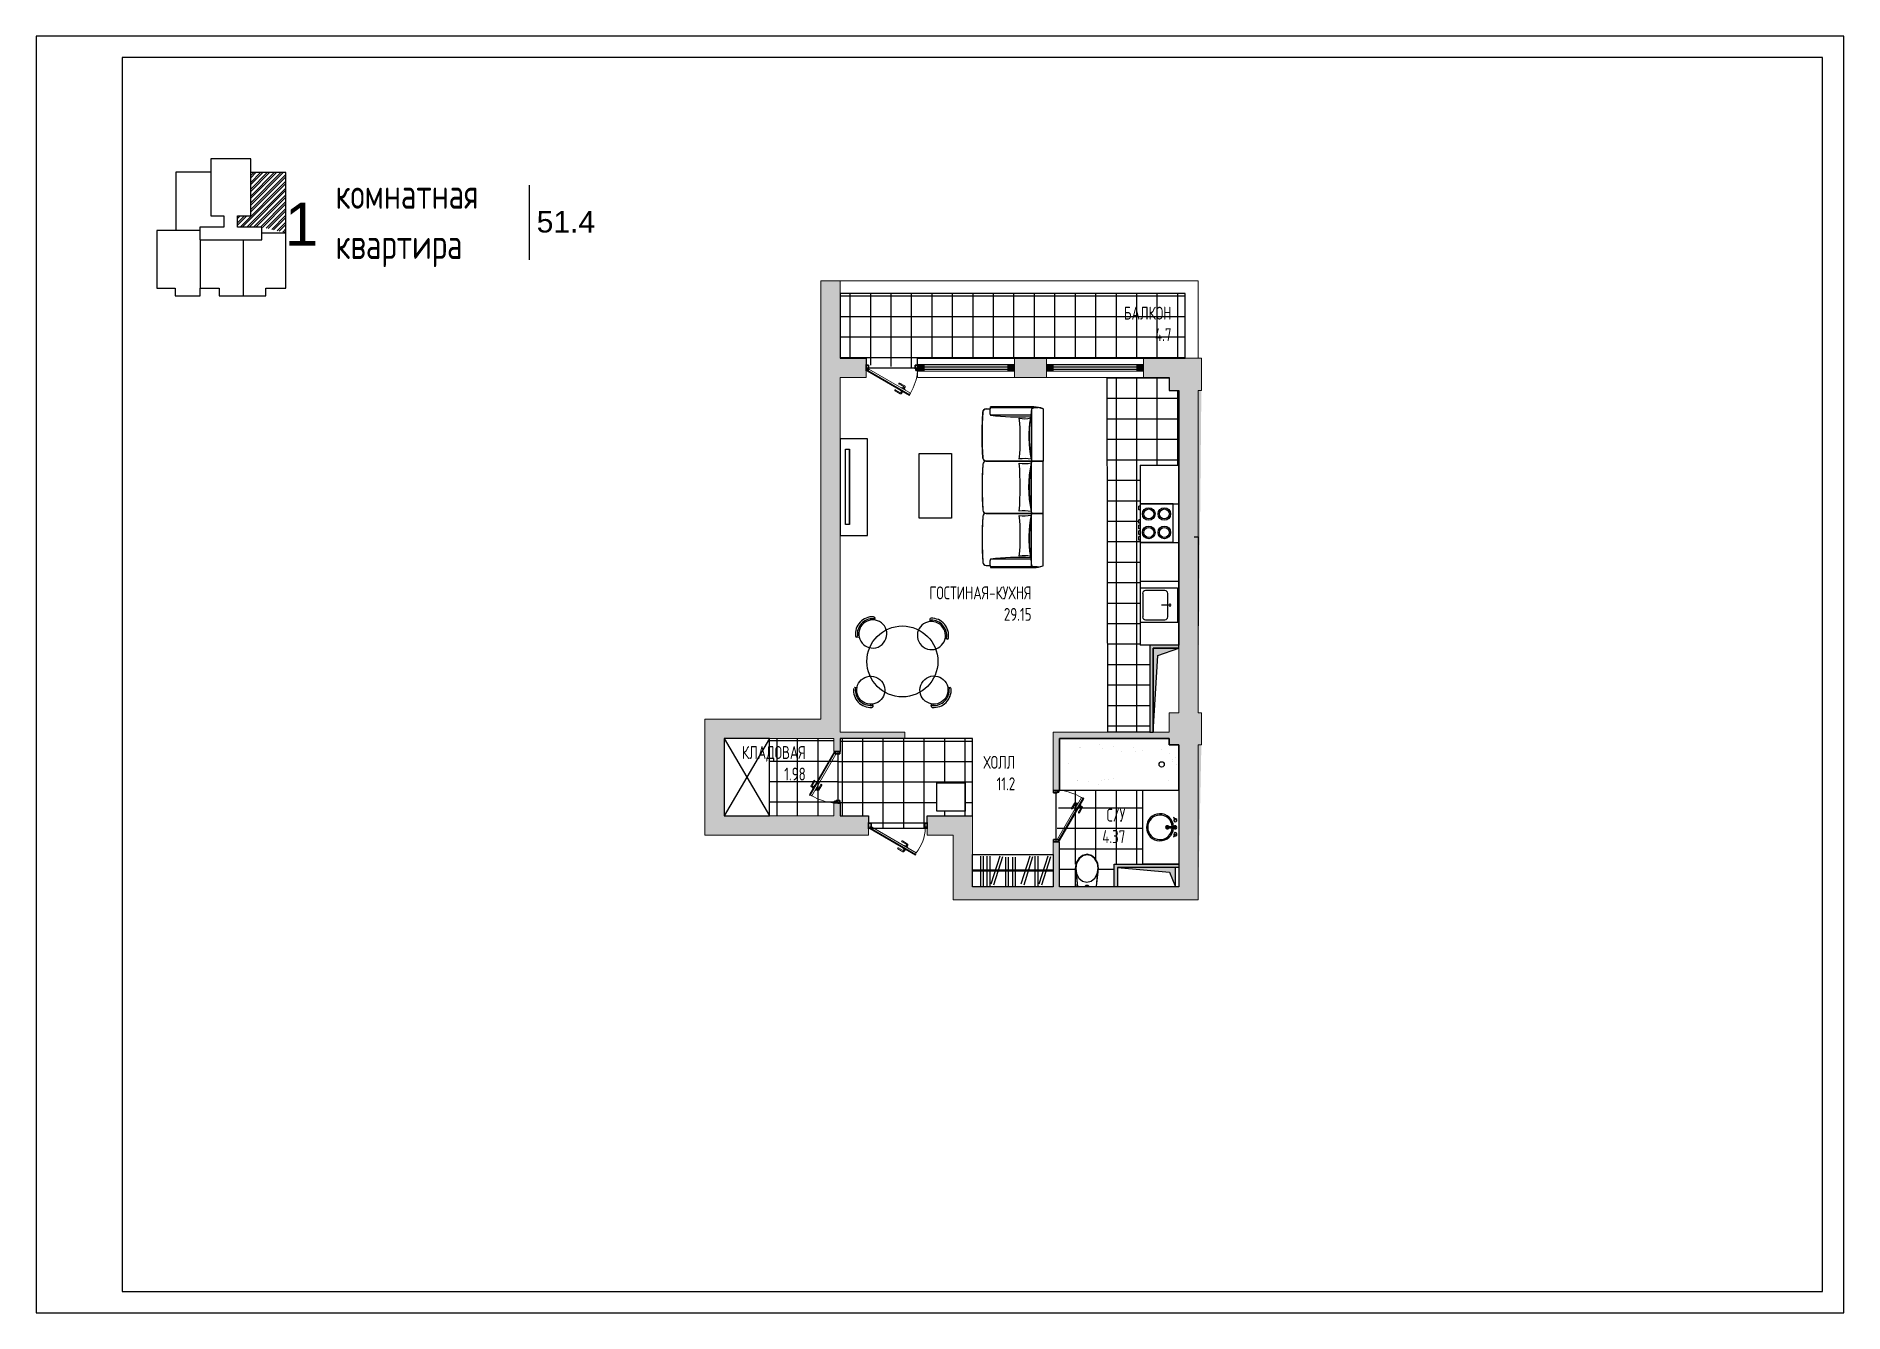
# Model space of a CAD drawing. Header units: millimetres. Extents: x -7516 to 14738, y -3327 to 3625.
# Drawn here: x 3599.5 to 4020, y 3030.8 to 3327.8 of the extents above; entities that cross this region are included whole.
import ezdxf

# ---------------------------------------------------------------- set-up
doc = ezdxf.new("R2010")
doc.units = ezdxf.units.MM
doc.header["$LTSCALE"] = 1.5
for name, color, linetype in [('КАНАЛЫ', 253, 'Continuous'), ('кафель', 9, 'Continuous'), ('МЕБЕЛЬ ОСНОВ', 7, 'Continuous'), ('Основные тонкие', 7, 'Continuous'), ('ПАРКЕТ', 9, 'Continuous')]:
    doc.layers.add(name, color=color, linetype=linetype)
for name, color, linetype, lineweight in [('новый план', 6, 'Continuous', 30), ('ОКНА', 130, 'Continuous', 30), ('СТЕНЫ', 30, 'Continuous', 30)]:
    doc.layers.add(name, color=color, linetype=linetype, lineweight=lineweight)
doc.styles.add('ARIAL', font='arial.ttf')
doc.styles.add('style1', font='txt.shx', dxfattribs={"width": 0.7, "height": 2.5})
doc.styles.add('СГЕНЕРИР_СТИЛЬ_1', font='txt.shx', dxfattribs={"width": 0.7})
pattern_1 = [(90, (-3712.0985, -2190.489), (-4.7625, 0), []), (180, (-3712.0985, -2190.489), (-3e-16, -4.7625), [])]

msp = doc.modelspace()

# ---------------------------------------------------------------- texts
at = {"layer": 'МЕБЕЛЬ ОСНОВ', "ltscale": 1.5, "attachment_point": 1}
for s, width, gutter_width, insert, char_height, style in [('\\pxqj;комнатная\\Pквартира', 27.9945, 12.5, (3669.11, 3294.61), 7, 'СГЕНЕРИР_СТИЛЬ_1'), ('\\pxqr;1', 15.1598, 12.5, (3649.93, 3289.03), 10, 'ARIAL'), ('\\pxqr;51.4', 15.1598, 12.5, (3714.34, 3287.1), 5, 'ARIAL'), ('\\pxqr;БАЛКОН\\P4.7', 22.7397, 18.75, (3840.84, 3264.84), 3, 'style1'), ('\\pxqr;ГОСТИНАЯ-КУХНЯ\\P29.15', 22.7397, 18.75, (3808.28, 3199.77), 3, 'style1'), ('\\pxqr;КЛАДОВАЯ\\P1.98', 22.7397, 18.75, (3755.76, 3162.63), 3, 'style1'), ('\\pxqr;ХОЛЛ\\P11.2', 22.7397, 18.75, (3804.49, 3160.35), 3, 'style1'), ('\\pxqr;С/У\\P4.37', 22.7397, 18.75, (3830.1, 3148.06), 3, 'style1')]:
    msp.add_mtext_dynamic_manual_height_columns(s, width=width, gutter_width=gutter_width, heights=[0], dxfattribs=dict(at, insert=insert, char_height=char_height, style=style))

# ---------------------------------------------------------------- blocks, each defined once
blk = doc.blocks.new('дв.внутренние')
at = {"color": 7}
for p, q in [((3645.72, 2613.18), (3645.72, 2612.68)), ((3645.92, 2613.13), (3645.72, 2613.13)), ((3645.72, 2613.13), (3645.72, 2612.72)), ((3645.72, 2612.72), (3645.87, 2612.72)), ((3645.87, 2612.85), (3645.92, 2612.85)), ((3645.87, 2612.85), (3645.87, 2612.72)), ((3645.92, 2612.85), (3645.92, 2613.13)), ((3649.52, 2612.85), (3649.52, 2613.13)), ((3649.52, 2613.13), (3649.72, 2613.13)), ((3649.57, 2612.85), (3649.52, 2612.85)), ((3649.58, 2612.85), (3649.58, 2612.72)), ((3649.72, 2612.72), (3649.58, 2612.72)), ((3649.72, 2613.18), (3649.72, 2612.68)), ((3649.72, 2613.13), (3649.72, 2612.72))]:
    blk.add_line(p, q, dxfattribs=at)
at = {"color": 7, "lineweight": 9}
for p, q in [((3645.83, 2612.67), (3645.87, 2612.72)), ((3645.87, 2612.72), (3645.94, 2612.83)), ((3645.87, 2612.72), (3649.13, 2610.84)), ((3645.94, 2612.83), (3649.16, 2610.97)), ((3645.83, 2612.67), (3649.1, 2610.78)), ((3648.67, 2611.45), (3648.29, 2611.67)), ((3648.72, 2611.52), (3648.33, 2611.74)), ((3648.48, 2611.37), (3648.49, 2611.39)), ((3648.49, 2611.39), (3648.75, 2611.24)), ((3648.6, 2611.33), (3648.67, 2611.45)), ((3648.67, 2611.29), (3648.75, 2611.42)), ((3648.67, 2611.29), (3648.71, 2611.35)), ((3648.37, 2610.91), (3647.98, 2611.13)), ((3648.4, 2610.98), (3648.02, 2611.2)), ((3648.37, 2611.17), (3648.38, 2611.19)), ((3648.62, 2611.03), (3648.37, 2611.17)), ((3648.47, 2611.1), (3648.4, 2610.98)), ((3648.54, 2611.07), (3648.47, 2610.94)), ((3648.63, 2611.05), (3648.62, 2611.03)), ((3648.75, 2611.24), (3648.73, 2611.22)), ((3649.1, 2610.86), (3649.16, 2610.97)), ((3649.13, 2610.84), (3649.1, 2610.78))]:
    blk.add_line(p, q, dxfattribs=at)
at = {"color": 7}
blk.add_circle((3645.9, 2612.8), 0.0212, dxfattribs=at)
at = {"color": 7, "lineweight": 9}
blk.add_arc((3645.75, 2613.04), 3.99, 328.7313, 354.6558, dxfattribs=at)
for centre, major_axis, start_param, end_param in [((3648.31, 2611.7), (-0.0102, 0.0381), 5.497787, 8.63938), ((3648.68, 2611.45), (-0.0715, -0.0192), 2.356194, 3.926991), ((3648, 2611.17), (-0.0102, 0.0381), 5.497787, 8.63938), ((3648.4, 2610.97), (-0.0192, 0.0715), 2.356194, 3.926991)]:
    blk.add_ellipse(centre, major_axis=major_axis, ratio=1, start_param=start_param, end_param=end_param, dxfattribs=at)
blk = doc.blocks.new('двери наружные')
at = {"color": 0}
for p, q in [((3657.41, 2612.77), (3657.91, 2612.77)), ((3657.46, 2612.57), (3657.46, 2612.77)), ((3657.46, 2612.77), (3657.86, 2612.77)), ((3657.86, 2612.77), (3657.86, 2612.62)), ((3657.73, 2612.57), (3657.46, 2612.57)), ((3657.73, 2612.62), (3657.86, 2612.62)), ((3657.41, 2608.22), (3657.91, 2608.22)), ((3657.73, 2608.42), (3657.46, 2608.42)), ((3657.46, 2608.42), (3657.46, 2608.22)), ((3657.46, 2608.22), (3657.86, 2608.22)), ((3657.73, 2608.37), (3657.86, 2608.37)), ((3657.86, 2608.22), (3657.86, 2608.37))]:
    blk.add_line(p, q, dxfattribs=at)
at = {"color": 0, "lineweight": 9}
for p, q in [((3657.73, 2612.62), (3657.73, 2612.57)), ((3657.75, 2608.44), (3659.76, 2611.92)), ((3657.92, 2608.33), (3659.96, 2611.86)), ((3659.88, 2611.86), (3659.76, 2611.92)), ((3659.07, 2611.22), (3658.85, 2610.84)), ((3659.13, 2611.18), (3658.92, 2610.8)), ((3659.26, 2611.11), (3659.13, 2611.18)), ((3659.3, 2611.18), (3659.17, 2611.25)), ((3659.19, 2611), (3659.34, 2611.25)), ((3659.22, 2610.98), (3659.19, 2611)), ((3659.3, 2611.18), (3659.24, 2611.21)), ((3659.34, 2611.25), (3659.36, 2611.24)), ((3659.6, 2610.91), (3659.38, 2610.53)), ((3659.41, 2610.87), (3659.39, 2610.88)), ((3659.56, 2611.12), (3659.41, 2610.87)), ((3659.68, 2610.87), (3659.45, 2610.49)), ((3659.48, 2610.98), (3659.6, 2610.91)), ((3659.52, 2611.05), (3659.65, 2610.97)), ((3659.54, 2611.14), (3659.56, 2611.12)), ((3657.73, 2608.37), (3657.73, 2608.42)), ((3657.86, 2608.37), (3657.75, 2608.44)), ((3657.92, 2608.33), (3657.86, 2608.37))]:
    blk.add_line(p, q, dxfattribs=at)
at = {"color": 0, "lineweight": 0}
for p, q in [((3657.86, 2608.37), (3659.9, 2611.89)), ((3659.9, 2611.89), (3659.96, 2611.86))]:
    blk.add_line(p, q, dxfattribs=at)
at = {"color": 0}
blk.add_circle((3657.78, 2608.39), 0.0212, dxfattribs=at)
at = {"color": 0, "lineweight": 0}
blk.add_arc((3657.74, 2609.36), 3.26, 51.7107, 87.8927, dxfattribs=at)
at = {"color": 0, "lineweight": 9}
for centre, major_axis, start_param, end_param in [((3658.88, 2610.82), (-0.0381, -0.0102), 5.497787, 8.63938), ((3659.13, 2611.19), (0.0192, -0.0715), 2.356194, 3.926991), ((3659.42, 2610.51), (-0.0381, -0.0102), 5.497787, 8.63938), ((3659.61, 2610.91), (-0.0715, -0.0192), 2.356194, 3.926991)]:
    blk.add_ellipse(centre, major_axis=major_axis, ratio=1, start_param=start_param, end_param=end_param, dxfattribs=at)
blk = doc.blocks.new('рпр')
at = {"layer": 'МЕБЕЛЬ ОСНОВ', "color": 7}
for p, q in [((4888.37, 2986.87), (4888.15, 2984.66)), ((4888.41, 2986.97), (4888.22, 2985.01)), ((4888.65, 2985.63), (4888.27, 2984.94)), ((4888.28, 2985.08), (4888.46, 2986.92)), ((4888.36, 2986.84), (4888.37, 2986.92)), ((4888.37, 2986.92), (4888.41, 2986.97)), ((4888.41, 2986.97), (4888.4, 2986.81)), ((4888.41, 2986.97), (4889.54, 2986.97)), ((4888.41, 2986.97), (4889.54, 2986.97)), ((4888.46, 2986.92), (4888.41, 2986.97)), ((4889.22, 2986.08), (4888.65, 2985.63)), ((4889.88, 2986.24), (4889.22, 2986.08)), ((4889.54, 2986.97), (4890.22, 2986.97)), ((4889.6, 2986.82), (4889.54, 2986.97)), ((4890.16, 2986.82), (4889.6, 2986.82)), ((4889.7, 2986.77), (4889.87, 2986.77)), ((4889.79, 2986.7), (4889.7, 2986.77)), ((4889.87, 2986.77), (4889.73, 2986.77)), ((4889.73, 2986.77), (4890.06, 2986.77)), ((4889.96, 2986.7), (4889.79, 2986.7)), ((4890.55, 2986.07), (4889.88, 2986.24)), ((4890.06, 2986.77), (4889.96, 2986.7)), ((4890.22, 2986.97), (4890.16, 2986.82)), ((4890.22, 2986.97), (4891.33, 2986.97)), ((4891.11, 2985.61), (4890.55, 2986.07)), ((4891.48, 2984.92), (4891.11, 2985.61)), ((4891.33, 2986.97), (4891.28, 2986.92)), ((4891.28, 2986.92), (4891.47, 2985.08)), ((4891.33, 2986.97), (4891.37, 2986.92)), ((4891.37, 2986.57), (4891.33, 2986.97)), ((4891.37, 2986.92), (4891.4, 2986.62)), ((4891.4, 2986.62), (4891.37, 2986.57)), ((4891.37, 2986.57), (4891.37, 2986.57)), ((4888.2, 2984.98), (4888.06, 2984.13)), ((4888.06, 2984.13), (4888.19, 2983.29)), ((4888.27, 2984.94), (4888.13, 2984.13)), ((4888.13, 2984.13), (4888.26, 2983.32)), ((4888.19, 2983.29), (4888.58, 2982.57)), ((4888.24, 2985.04), (4888.2, 2984.98)), ((4888.26, 2983.32), (4888.63, 2982.63)), ((4891.09, 2982.61), (4891.48, 2983.3)), ((4891.14, 2982.55), (4891.54, 2983.26)), ((4891.61, 2984.11), (4891.48, 2984.92)), ((4891.48, 2983.3), (4891.61, 2984.11)), ((4891.55, 2984.95), (4891.51, 2985.03)), ((4891.54, 2983.26), (4891.68, 2984.11)), ((4891.68, 2984.11), (4891.55, 2984.95)), ((4888.58, 2982.57), (4889.17, 2982.09)), ((4888.63, 2982.63), (4889.19, 2982.17)), ((4889.17, 2982.09), (4889.86, 2981.92)), ((4889.19, 2982.17), (4889.86, 2982)), ((4889.86, 2982), (4890.53, 2982.16)), ((4889.86, 2981.92), (4890.55, 2982.08)), ((4890.53, 2982.16), (4891.09, 2982.61)), ((4890.55, 2982.08), (4891.14, 2982.55))]:
    blk.add_line(p, q, dxfattribs=at)
at = {"layer": 'МЕБЕЛЬ ОСНОВ', "color": 7, "ltscale": 1.5}
blk.add_lwpolyline([(4891.51, 2985.03), (4891.37, 2986.57)], dxfattribs=at)
blk = doc.blocks.new('ММ07 950х2490')
for p, q in [((-1222, 827), (-1220, 857)), ((-1220, 857), (-1205, 923)), ((-1214, 131), (-1214, 864)), ((-1214, 851), (-1214, 131)), ((-1205, 923), (-1196, 948)), ((-1196, 948), (-384, 948)), ((-1196, 948), (-384, 948)), ((-384, 948), (-384, 124)), ((-384, 124), (-384, 948)), ((426, 948), (-384, 948)), ((426, 948), (-384, 948)), ((-384, 948), (-384, 124)), ((-384, 124), (-384, 948)), ((1238, 948), (426, 948)), ((1238, 948), (426, 948)), ((426, 948), (426, 124)), ((426, 62), (426, 948)), ((426, 60), (426, 948)), ((426, 124), (426, 948)), ((1246, 923), (1238, 948)), ((1262, 857), (1246, 923)), ((1256, 131), (1256, 864)), ((1256, 851), (1256, 131)), ((1264, 827), (1262, 857)), ((-1224, 131), (-1222, 827)), ((-1224, 802), (-1224, 131)), ((-1196, 768), (-384, 768)), ((-1094, 753), (-1094, 131)), ((426, 768), (-384, 768)), ((1238, 768), (426, 768)), ((1136, 753), (1136, 131)), ((1266, 131), (1264, 827)), ((1266, 802), (1266, 131)), ((-1214, 131), (-1224, 131)), ((-1214, 131), (-1224, 131)), ((-1194, 124), (-1214, 131)), ((-1190, 42), (-1194, 124)), ((-1194, 62), (-1194, 124)), ((-1185, 33), (-1190, 42)), ((-1163, 15), (-1185, 33)), ((-1144, 12), (-1163, 15)), ((-884, 0), (-1144, 12)), ((-653, 0), (-884, 0)), ((-431, 12), (-653, 0)), ((-399, 26), (-431, 12)), ((-388, 42), (-399, 26)), ((-384, 62), (-388, 42)), ((-384, 124), (-384, 62)), ((-384, 62), (-384, 124)), ((-384, 124), (-384, 62)), ((-384, 62), (-384, 124)), ((-384, 62), (-380, 42)), ((-380, 42), (-369, 26)), ((-369, 26), (-338, 12)), ((-338, 12), (-115, 0)), ((-115, 0), (115, 0)), ((115, 0), (376, 12)), ((376, 12), (395, 15)), ((395, 15), (417, 33)), ((417, 33), (422, 42)), ((422, 42), (426, 60)), ((426, 124), (426, 62)), ((426, 62), (426, 124)), ((426, 62), (430, 42)), ((430, 42), (441, 26)), ((441, 26), (472, 12)), ((472, 12), (695, 0)), ((695, 0), (925, 0)), ((925, 0), (1186, 12)), ((1186, 12), (1205, 15)), ((1205, 15), (1227, 33)), ((1227, 33), (1232, 42)), ((1232, 42), (1236, 124)), ((1236, 124), (1256, 131)), ((1236, 62), (1236, 124)), ((1256, 131), (1266, 131)), ((1256, 131), (1266, 131))]:
    blk.add_line(p, q)
for centre, radius, start, end in [((-818, 799), 406, 158.5632, 179.5809), ((-982, 857), 233, 157.205, 202.718), ((860, 799), 406, 0.4193, 21.4364), ((1023, 857), 233, 337.2846, 22.7952), ((-789, 3321), 2586, 260.9423, 279.0128), ((-5041, 566), 3971, 353.706, 2.6744), ((-767, 2387), 1663, 260.0645, 282.2775), ((-1421, 657), 379, 347.7285, 14.0418), ((-734, -2911), 3502, 84.7961, 95.2043), ((144, 660), 567, 169.5898, 188.4269), ((21, 3321), 2586, 260.987, 279.0128), ((21, 2446), 1726, 257.4143, 282.5849), ((-913, 660), 567, 351.5741, 10.4095), ((21, -4516), 5106, 85.8125, 94.1879), ((954, 660), 567, 169.5897, 188.426), ((831, 3321), 2586, 260.9872, 279.0577), ((808, 2387), 1663, 257.7227, 279.9353), ((-103, 660), 567, 351.5743, 10.4103), ((775, -2911), 3502, 84.7959, 95.2043), ((1463, 657), 379, 165.9569, 192.2717), ((5082, 566), 3971, 177.3257, 186.294), ((-1154, 270), 152, 246.7807, 293.2228), ((-1144, 62), 50, 180.0001, 270.0116), ((-789, 4867), 4868, 265.8169, 274.1833), ((-434, 62), 50, 270.0001, 0.0001), ((-334, 62), 50, 180.0001, 270.0116), ((21, 4867), 4868, 265.817, 274.1833), ((376, 62), 50, 270.0001, 0.0116), ((476, 62), 50, 180.0001, 269.9886), ((831, 4867), 4868, 265.8171, 274.1833), ((1196, 270), 152, 246.7807, 293.2194), ((1186, 62), 50, 270.0001, 0.0116)]:
    blk.add_arc(centre, radius, start, end)
blk = doc.blocks.new('НГ')
for p, q in [((5221.93, 3609.34), (5221.93, 3581.44)), ((5221.93, 3609.34), (5227.93, 3609.34)), ((5227.93, 3581.44), (5227.93, 3609.34)), ((5221.93, 3602.98), (5221.71, 3602.98)), ((5221.71, 3602.41), (5221.71, 3602.98)), ((5221.93, 3602.41), (5221.71, 3602.41)), ((5221.93, 3603.34), (5227.93, 3603.34)), ((5227.05, 3603.34), (5221.93, 3603.34)), ((5227.05, 3597.34), (5227.05, 3603.34)), ((5221.71, 3600.32), (5221.71, 3600.88)), ((5221.93, 3600.88), (5221.71, 3600.88)), ((5221.93, 3600.32), (5221.71, 3600.32)), ((5221.93, 3600.01), (5221.71, 3600.01)), ((5221.71, 3599.45), (5221.71, 3600.01)), ((5221.71, 3599.45), (5221.71, 3600.01)), ((5221.93, 3600.01), (5221.71, 3600.01)), ((5221.93, 3599.45), (5221.71, 3599.45)), ((5221.93, 3599.45), (5221.71, 3599.45)), ((5221.71, 3598.58), (5221.71, 3599.14)), ((5221.93, 3599.14), (5221.71, 3599.14)), ((5221.93, 3598.58), (5221.71, 3598.58)), ((5221.93, 3598.27), (5221.71, 3598.27)), ((5221.71, 3597.71), (5221.71, 3598.27)), ((5221.93, 3597.71), (5221.71, 3597.71)), ((5221.93, 3597.34), (5227.93, 3597.34)), ((5227.05, 3597.34), (5221.93, 3597.34)), ((5221.93, 3591.34), (5227.93, 3591.34)), ((5221.93, 3590.31), (5227.73, 3590.31)), ((5222.33, 3589.46), (5222.33, 3585.79)), ((5225.78, 3589.89), (5222.76, 3589.89)), ((5226.21, 3585.79), (5226.21, 3589.46)), ((5227.73, 3590.31), (5227.73, 3584.94)), ((5222.76, 3585.36), (5225.78, 3585.36))]:
    blk.add_line(p, q)
at = {"ltscale": 0.6}
for p, q in [((5226.75, 3587.62), (5225.23, 3587.62)), ((5226.55, 3587.87), (5226.55, 3587.37))]:
    blk.add_line(p, q, dxfattribs=at)
for centre, radius in [((5223.27, 3601.77), 0.974), ((5223.27, 3601.77), 0.774), ((5225.69, 3601.77), 0.974), ((5225.69, 3601.77), 0.774), ((5223.27, 3598.91), 0.974), ((5223.27, 3598.91), 0.774), ((5225.69, 3598.91), 0.974), ((5225.69, 3598.91), 0.774)]:
    blk.add_circle(centre, radius)
for centre, start, end in [((5222.76, 3589.46), 90, 180), ((5225.78, 3589.46), 0, 90), ((5222.76, 3585.79), 180, 270), ((5225.78, 3585.79), 270, 0)]:
    blk.add_arc(centre, 0.432, start, end)
at = {"layer": 'МЕБЕЛЬ ОСНОВ', "ltscale": 1.5}
for points in [[(5227.73, 3584.94), (5221.93, 3584.94)], [(5227.93, 3584.94), (5221.93, 3584.94)], [(5227.93, 3581.44), (5221.93, 3581.44)]]:
    blk.add_lwpolyline(points, dxfattribs=at)

# ---------------------------------------------------------------- hatches: boundary and pattern name
at = {"layer": 'КАНАЛЫ', "ltscale": 1.5, "true_color": 0x000000}
h = msp.add_hatch(color=18, dxfattribs=at)
h.dxf.hatch_style = 1
h.paths.add_polyline_path([(3865.28, 3185.38), (3859.28, 3185.38), (3859.28, 3165.88), (3860.37, 3183.71)])
h.paths.add_polyline_path([(3864.53, 3134.37), (3851.03, 3134.37), (3863.1, 3133.27), (3864.53, 3129.87)])
at = {"layer": 'КАНАЛЫ', "ltscale": 1.5, "true_color": 0x939598}
h = msp.add_hatch(color=252, dxfattribs=at)
h.dxf.hatch_style = 1
h.paths.add_polyline_path([(3865.28, 3186.13), (3858.53, 3186.13), (3858.53, 3165.88), (3859.28, 3165.88), (3859.28, 3185.38), (3865.28, 3185.38)])
h = msp.add_hatch(color=252, dxfattribs=at)
h.dxf.hatch_style = 1
h.paths.add_polyline_path([(3865.28, 3135.12), (3850.28, 3135.12), (3850.28, 3129.87), (3851.03, 3129.87), (3851.03, 3134.37), (3865.28, 3134.37)])
at = {"layer": 'МЕБЕЛЬ ОСНОВ', "ltscale": 1.5, "true_color": 0x939598}
h = msp.add_hatch(dxfattribs=at)
h.set_pattern_fill('ANSI32', color=252, scale=0.117607)
h.set_pattern_definition([(45, (-1371.4506, -385.2608), (-0.79210748, 0.79210748), []), (45, (-1370.9225, -385.2608), (-0.79210748, 0.79210748), [])])
h.paths.add_polyline_path([(3657.59, 3296.03), (3649.4, 3296.03), (3649.4, 3285.99), (3646.3, 3285.99), (3646.3, 3283.34), (3651.98, 3283.34), (3657.59, 3282.01)])
h = msp.add_hatch(dxfattribs=at)
h.set_pattern_fill('ANSI37', color=252, scale=1.5, angle=45)
h.set_pattern_definition(pattern_1)
h.paths.add_polyline_path([(3866.78, 3252.88), (3866.78, 3267.88), (3786.53, 3267.88), (3786.53, 3252.88), (3792.53, 3252.88), (3792.53, 3251.23), (3793.13, 3251.23), (3803.93, 3250.66), (3803.93, 3252.88)])
at = {"layer": 'МЕБЕЛЬ ОСНОВ', "ltscale": 1.5, "true_color": 0x636466}
h = msp.add_hatch(color=251, dxfattribs=at)
h.dxf.hatch_style = 1
h.paths.add_polyline_path([(3806.03, 3249.88), (3806.03, 3251.38), (3804.53, 3251.38), (3804.53, 3249.88)])
h = msp.add_hatch(color=251, dxfattribs=at)
h.dxf.hatch_style = 1
h.paths.add_polyline_path([(3827.03, 3249.88), (3827.03, 3251.38), (3825.53, 3251.38), (3825.53, 3249.88)])
h = msp.add_hatch(color=251, dxfattribs=at)
h.dxf.hatch_style = 1
h.paths.add_polyline_path([(3836.03, 3251.38), (3834.53, 3251.38), (3834.53, 3249.88), (3836.03, 3249.88)])
h = msp.add_hatch(color=251, dxfattribs=at)
h.dxf.hatch_style = 1
h.paths.add_polyline_path([(3857.03, 3249.88), (3857.03, 3251.38), (3855.53, 3251.38), (3855.53, 3249.88)])
at = {"layer": 'МЕБЕЛЬ ОСНОВ', "ltscale": 1.5, "true_color": 0x939598}
h = msp.add_hatch(dxfattribs=at)
h.set_pattern_fill('ANSI37', color=252, scale=1.5, angle=45)
h.set_pattern_definition(pattern_1)
h.paths.add_polyline_path([(3863.03, 3245.38), (3863.03, 3248.38), (3857.03, 3248.38), (3848.63, 3248.38), (3848.78, 3165.88), (3858.53, 3165.88), (3858.53, 3186.13), (3856.28, 3186.13), (3856.28, 3210.54), (3855.95, 3210.54), (3855.95, 3211.38), (3855.95, 3212.69), (3855.95, 3213.99), (3855.95, 3215.29), (3856.01, 3217.59), (3855.95, 3217.59), (3855.95, 3218.98), (3856.28, 3218.98), (3856.28, 3227.98), (3865.28, 3227.98), (3865.28, 3245.38)])
h = msp.add_hatch(dxfattribs=at)
h.set_pattern_fill('ANSI37', color=252, scale=1.5, angle=45)
h.set_pattern_definition([(90, (-3700.5386, -2160.5725), (-4.7625, 0), []), (180, (-3700.5386, -2160.5725), (-3e-16, -4.7625), [])])
h.paths.add_polyline_path([(3785.03, 3164.38), (3770.03, 3164.38), (3770.03, 3146.38), (3785.03, 3146.38), (3785.03, 3149.38), (3785.97, 3149.38), (3785.97, 3161.38), (3785.03, 3161.38)])
h = msp.add_hatch(dxfattribs=at)
h.set_pattern_fill('ANSI37', color=252, scale=1.5, angle=45)
h.set_pattern_definition([(90, (-3690.107, -2151.156), (-4.7625, 0), []), (180, (-3690.107, -2151.156), (-3e-16, -4.7625), [])])
h.paths.add_polyline_path([(3817.28, 3164.38), (3786.53, 3164.38), (3786.53, 3161.38), (3786.38, 3161.38), (3785.97, 3161.38), (3785.97, 3149.38), (3786.53, 3149.38), (3786.53, 3146.38), (3793.13, 3146.38), (3793.13, 3143.53), (3806.78, 3143.53), (3806.78, 3146.38), (3817.28, 3146.38)])
h.paths.add_polyline_path([(3809.03, 3154.04), (3815.58, 3154.04), (3815.58, 3147.49), (3809.03, 3147.49)], flags=16)
h = msp.add_hatch(dxfattribs=at)
h.set_pattern_fill('ANSI37', color=252, scale=1.5, angle=45)
h.set_pattern_definition(pattern_1)
h.paths.add_polyline_path([(3856.88, 3152.34), (3837.53, 3152.34), (3837.53, 3152.34), (3836.78, 3140.34), (3837.53, 3140.34), (3837.53, 3129.87), (3841.72, 3129.87), (3841.72, 3129.88), (3841.66, 3129.94), (3841.61, 3130.4), (3841.66, 3130.48), (3841.52, 3132.11), (3841.08, 3134.86), (3842.32, 3137.08), (3844.49, 3137.59), (3846.32, 3136.08), (3846.71, 3133.62), (3846.48, 3133.21), (3846.17, 3130.04), (3846.16, 3129.87), (3850.28, 3129.87), (3850.28, 3135.12), (3856.88, 3135.12)])
at = {"layer": 'ОКНА', "ltscale": 1.5, "true_color": 0x939598}
h = msp.add_hatch(color=252, dxfattribs=at)
h.dxf.hatch_style = 1
h.paths.add_polyline_path([(3785.03, 3146.38), (3785.02, 3149.38), (3786.53, 3149.38), (3786.53, 3146.38), (3793.13, 3146.38), (3793.13, 3141.88), (3755.03, 3141.88), (3755.03, 3168.88), (3782.03, 3168.88), (3782.03, 3270.88), (3786.53, 3270.88), (3786.53, 3252.88), (3792.53, 3252.88), (3792.53, 3248.38), (3786.53, 3248.38), (3786.53, 3165.88), (3801.53, 3165.88), (3801.53, 3164.38), (3786.53, 3164.38), (3786.53, 3161.38), (3785.03, 3161.38), (3785.03, 3164.38), (3759.53, 3164.38), (3759.53, 3146.38)])
h = msp.add_hatch(color=252, dxfattribs=at)
h.dxf.hatch_style = 1
h.paths.add_polyline_path([(3863.03, 3164.38), (3837.53, 3164.39), (3837.53, 3152.34), (3836.03, 3152.34), (3836.03, 3165.88), (3863.03, 3165.88), (3863.03, 3170.38), (3865.28, 3170.38), (3865.28, 3245.38), (3863.03, 3245.38), (3863.03, 3248.38), (3857.03, 3248.38), (3857.03, 3252.88), (3870.53, 3252.88), (3870.53, 3245.38), (3869.78, 3170.38), (3870.53, 3170.38), (3870.53, 3162.88), (3869.78, 3126.86), (3812.78, 3126.86), (3812.78, 3141.88), (3806.78, 3141.88), (3806.78, 3146.38), (3817.28, 3146.38), (3817.28, 3129.87), (3836.03, 3129.87), (3836.03, 3140.34), (3837.53, 3140.34), (3837.53, 3129.87), (3865.28, 3129.87), (3865.28, 3162.88), (3863.03, 3162.88)])
h = msp.add_hatch(color=252, dxfattribs=at)
h.dxf.hatch_style = 1
h.paths.add_polyline_path([(3827.03, 3252.88), (3827.03, 3248.38), (3834.53, 3248.38), (3834.53, 3252.88)])

# ---------------------------------------------------------------- linework, layer by layer
at = {"color": 252, "lineweight": 0, "true_color": 0x939598}
for p, q in [((3825.53, 3251.38), (3806.03, 3251.38)), ((3825.53, 3251), (3806.03, 3251)), ((3825.53, 3250.63), (3806.03, 3250.63)), ((3855.53, 3251.38), (3836.03, 3251.38)), ((3855.53, 3251), (3836.03, 3251)), ((3855.53, 3250.63), (3836.03, 3250.63)), ((3825.53, 3250.25), (3806.03, 3250.25)), ((3825.53, 3249.88), (3806.03, 3249.88)), ((3855.53, 3250.25), (3836.03, 3250.25)), ((3855.53, 3249.88), (3836.03, 3249.88))]:
    msp.add_line(p, q, dxfattribs=at)
at = {"ltscale": 10}
msp.add_line((3788.64, 3214.15), (3788.64, 3231.71), dxfattribs=at)
for p, q in [((3794.07, 3192.28), (3794.02, 3191.92)), ((3794.55, 3192.53), (3794.48, 3191.95)), ((3807.36, 3192.13), (3807.4, 3191.62)), ((3807.82, 3191.93), (3807.85, 3191.63)), ((3790.36, 3187.96), (3790.86, 3188.05)), ((3790.51, 3188.44), (3790.8, 3188.5)), ((3811.48, 3187.48), (3810.91, 3187.62)), ((3811.28, 3187.99), (3810.93, 3188.07)), ((3789.87, 3176.3), (3790.38, 3176.22)), ((3790.03, 3175.83), (3790.33, 3175.77)), ((3811.88, 3175.74), (3811.52, 3175.68)), ((3812.12, 3176.23), (3811.54, 3176.14)), ((3793.67, 3172.06), (3793.62, 3172.42)), ((3794.17, 3171.82), (3794.08, 3172.4)), ((3807.67, 3171.9), (3807.75, 3172.41)), ((3808.14, 3172.07), (3808.2, 3172.36)), ((3819.14, 3136.99), (3819.14, 3130.14)), ((3819.8, 3136.99), (3819.8, 3130.14)), ((3820.65, 3136.99), (3820.65, 3130.14)), ((3821.31, 3136.99), (3821.31, 3130.14)), ((3823.65, 3137.03), (3821.57, 3130.5)), ((3830.65, 3137.03), (3828.57, 3130.5)), ((3831.78, 3136.99), (3831.78, 3130.14)), ((3832.45, 3136.99), (3832.45, 3130.14)), ((3834.79, 3137.03), (3832.71, 3130.5)), ((3836.03, 3133.77), (3817.28, 3133.77)), ((3817.28, 3133.58), (3836.03, 3133.58)), ((3824.29, 3136.83), (3822.21, 3130.3)), ((3824.94, 3136.79), (3824.94, 3129.94)), ((3825.61, 3136.79), (3825.61, 3129.94)), ((3826.58, 3136.79), (3826.58, 3129.94)), ((3827.24, 3136.79), (3827.24, 3129.94)), ((3831.28, 3136.83), (3829.2, 3130.3)), ((3835.42, 3136.83), (3833.34, 3130.3))]:
    msp.add_line(p, q)
at = {"color": 18, "true_color": 0x000000}
msp.add_lwpolyline([(3599.48, 3030.78), (4019.98, 3030.78), (4019.98, 3327.78), (3599.48, 3327.78)], close=True, dxfattribs=at)
at = {"color": 252, "lineweight": 0, "true_color": 0x939598}
for points in [[(3804.53, 3249.88), (3806.03, 3249.88), (3806.03, 3251.38), (3804.53, 3251.38)], [(3825.53, 3249.88), (3827.03, 3249.88), (3827.03, 3251.38), (3825.53, 3251.38)], [(3834.53, 3249.88), (3836.03, 3249.88), (3836.03, 3251.38), (3834.53, 3251.38)], [(3855.53, 3249.88), (3857.03, 3249.88), (3857.03, 3251.38), (3855.53, 3251.38)]]:
    msp.add_lwpolyline(points, close=True, dxfattribs=at)
for points in [[(3797.36, 3188.67, 2.852439), (3794.77, 3185.51, 0.350569), (3797.36, 3188.67)], [(3807.35, 3185.09, 2.852439), (3804.48, 3188, 0.350569), (3807.35, 3185.09)], [(3796.89, 3175.74, -2.852439), (3794.23, 3178.84, -0.350569), (3796.89, 3175.74)], [(3808.18, 3178.93, -2.852439), (3805.1, 3176.24, -0.350569), (3808.18, 3178.93)]]:
    msp.add_lwpolyline(points, format="xyb")
msp.add_lwpolyline([(3817.28, 3137.37), (3836.03, 3137.37), (3836.03, 3129.87), (3817.28, 3129.87)], close=True)
msp.add_circle((3800.98, 3182.32), 8.25)
for centre, radius, start, end in [((3794.07, 3188.7), 4.02, 87.4263, 186.8806), ((3794.07, 3188.7), 3.57, 87.247, 187.0599), ((3794.26, 3192.57), 0.3, 267.247, 352.8053), ((3794.09, 3192.13), 0.613, 41.2726, 75.0976), ((3807.66, 3192.08), 0.3, 90.9501, 171.0472), ((3807.64, 3192.23), 0.3, 200.095, 271.1294), ((3807.72, 3188.36), 4.02, 351.4959, 90.9501), ((3807.72, 3188.36), 3.57, 351.3166, 91.1294), ((3790.37, 3188.26), 0.3, 186.8806, 266.9777), ((3790.22, 3188.23), 0.3, 296.0254, 7.0599), ((3811.55, 3187.78), 0.3, 171.3166, 256.8749), ((3811.13, 3187.98), 0.613, 305.3422, 339.1672), ((3793.6, 3175.64), 4.02, 174.3474, 273.8017), ((3789.75, 3176.03), 0.3, 354.1681, 65.2026), ((3793.6, 3175.64), 3.57, 174.1681, 273.981), ((3808.31, 3175.64), 4.02, 264.7811, 4.2354), ((3808.31, 3175.64), 3.57, 264.6018, 4.4147), ((3812.17, 3175.93), 0.3, 98.8564, 184.4147), ((3811.73, 3175.76), 0.613, 16.5641, 50.3891), ((3793.87, 3171.77), 0.3, 8.4227, 93.981), ((3793.7, 3172.21), 0.613, 286.1304, 319.9554), ((3807.94, 3171.78), 0.3, 84.6018, 155.6363), ((3807.97, 3171.93), 0.3, 184.684, 264.7811)]:
    msp.add_arc(centre, radius, start, end)
at = {"layer": 'КАНАЛЫ', "ltscale": 1.5}
for points in [[(3865.28, 3185.38), (3865.28, 3186.13), (3858.53, 3186.13), (3858.53, 3165.88), (3859.28, 3165.88), (3859.28, 3185.38), (3865.28, 3185.38)], [(3850.28, 3129.87), (3850.28, 3135.12), (3865.28, 3135.12), (3865.28, 3134.37), (3851.03, 3134.37), (3851.03, 3129.87), (3850.28, 3129.87)], [(3864.53, 3129.87), (3864.53, 3134.37), (3851.03, 3134.37), (3863.1, 3133.27), (3864.53, 3129.87)]]:
    msp.add_lwpolyline(points, dxfattribs=at)
at = {"layer": 'КАНАЛЫ', "color": 18, "ltscale": 1.5, "true_color": 0x000000}
msp.add_lwpolyline([(3865.28, 3185.38), (3859.28, 3185.38), (3859.28, 3165.88), (3860.37, 3183.71), (3865.28, 3185.38)], dxfattribs=at)
at = {"layer": 'кафель', "ltscale": 1.5}
for points in [[(3866.78, 3252.88), (3866.78, 3267.88), (3786.53, 3267.88), (3786.53, 3252.88), (3792.53, 3252.88), (3792.53, 3250.63), (3804.53, 3250.63), (3804.53, 3252.88), (3866.78, 3252.88)], [(3848.78, 3165.88), (3848.63, 3248.38), (3863.03, 3248.38), (3863.03, 3245.38), (3865.28, 3245.38), (3865.28, 3186.13), (3858.53, 3186.13), (3858.53, 3165.88), (3848.78, 3165.88)], [(3793.13, 3143.53), (3806.78, 3143.53), (3806.78, 3146.38), (3817.28, 3146.38), (3817.28, 3164.38), (3786.53, 3164.38), (3786.53, 3161.38), (3786.38, 3161.38), (3786.38, 3161.38), (3785.97, 3161.38), (3785.97, 3149.38), (3786.53, 3149.38), (3786.53, 3146.38), (3793.13, 3146.38), (3793.13, 3143.53)], [(3836.78, 3140.34), (3836.78, 3152.34), (3837.53, 3152.34), (3837.53, 3164.39), (3863.03, 3164.38), (3863.03, 3162.88), (3865.28, 3162.88), (3865.28, 3129.87), (3837.53, 3129.87), (3837.53, 3140.34), (3836.78, 3140.34)]]:
    msp.add_lwpolyline(points, dxfattribs=at)
at = {"layer": 'МЕБЕЛЬ ОСНОВ', "ltscale": 1.5}
for points in [[(3640.11, 3296.1), (3631.99, 3296.1), (3631.99, 3282.6), (3627.57, 3282.6), (3627.57, 3269.17), (3631.85, 3269.17), (3631.85, 3267.4), (3637.6, 3267.4), (3637.6, 3269.17), (3642.03, 3269.17), (3642.03, 3267.4), (3652.94, 3267.4), (3652.94, 3269.17), (3657.59, 3269.17), (3657.59, 3296.03), (3649.4, 3296.03), (3649.4, 3299.27), (3640.11, 3299.27), (3640.11, 3296.1)], [(3640.11, 3296.1), (3640.11, 3285.99), (3643.13, 3285.99), (3643.13, 3283.34), (3637.53, 3283.34), (3637.53, 3282.6), (3631.99, 3282.6)], [(3651.98, 3282.01), (3651.98, 3283.34), (3646.3, 3283.34), (3646.3, 3285.99), (3649.4, 3285.99), (3649.4, 3296.03)], [(3714.17, 3293.11), (3714.17, 3275.77)], [(3637.53, 3282.6), (3637.53, 3280.39), (3637.6, 3280.39), (3637.6, 3269.17)], [(3637.6, 3280.39), (3647.63, 3280.39), (3647.63, 3267.4)], [(3647.63, 3280.39), (3651.98, 3280.39), (3651.98, 3282.01), (3657.59, 3282.01)], [(3788.64, 3214.15), (3787.74, 3214.15), (3787.74, 3231.71), (3788.64, 3231.71), (3788.64, 3214.15)], [(3868.84, 3211.3), (3869.78, 3211.3), (3869.78, 3190.63)]]:
    msp.add_lwpolyline(points, dxfattribs=at)
for points in [[(3792.83, 3234.1), (3786.53, 3234.1), (3786.53, 3211.6), (3792.83, 3211.6)], [(3837.52, 3152.34), (3865.28, 3152.34), (3865.28, 3162.88), (3863.03, 3162.88), (3863.03, 3164.39), (3837.53, 3164.38)], [(3809.03, 3147.49), (3809.03, 3154.04), (3815.58, 3154.04), (3815.58, 3147.49)]]:
    msp.add_lwpolyline(points, close=True, dxfattribs=at)
at = {"layer": 'МЕБЕЛЬ ОСНОВ'}
msp.add_lwpolyline([(3812.4, 3230.66), (3812.4, 3215.66), (3804.9, 3215.66), (3804.9, 3230.66)], close=True, dxfattribs=at)
at = {"layer": 'МЕБЕЛЬ ОСНОВ', "ltscale": 600, "const_width": 0.00159}
for points in [[(3864.67, 3158.34), (3864.63, 3157.84), (3864.46, 3156.86), (3864.23, 3156.1), (3863.94, 3155.51), (3863.58, 3155.07), (3863.17, 3154.76), (3862.76, 3154.56), (3862.33, 3154.4), (3861.88, 3154.28), (3861.41, 3154.2), (3860.91, 3154.14), (3860.38, 3154.12), (3859.83, 3154.12), (3859.24, 3154.14), (3858.62, 3154.18), (3857.96, 3154.24), (3857.27, 3154.31), (3856.55, 3154.38), (3855.8, 3154.45), (3855.03, 3154.51), (3854.23, 3154.55), (3853.43, 3154.56), (3852.6, 3154.54), (3851.76, 3154.49), (3850.92, 3154.4), (3850.08, 3154.29), (3849.26, 3154.17), (3848.46, 3154.03), (3847.69, 3153.9), (3846.97, 3153.77), (3846.3, 3153.65), (3845.67, 3153.56), (3844.13, 3153.51), (3843.63, 3153.47), (3843.14, 3153.47), (3842.67, 3153.52), (3842.21, 3153.61), (3841.76, 3153.76), (3841.31, 3153.96), (3840.85, 3154.24), (3840.38, 3154.62), (3839.94, 3155.14), (3839.55, 3155.82), (3839.22, 3156.68), (3838.97, 3157.76), (3838.9, 3158.44), (3838.97, 3159.01), (3839.22, 3160.09), (3839.55, 3160.96), (3839.94, 3161.64), (3840.38, 3162.16), (3840.85, 3162.54), (3841.31, 3162.81), (3841.76, 3163.02), (3842.21, 3163.17), (3842.67, 3163.26), (3843.14, 3163.31), (3843.63, 3163.31), (3844.14, 3163.27), (3845.68, 3163.18), (3846.3, 3163.09), (3846.97, 3162.97), (3847.69, 3162.84), (3848.46, 3162.7), (3849.26, 3162.57), (3850.08, 3162.44), (3850.92, 3162.33), (3851.76, 3162.25), (3852.6, 3162.19), (3853.43, 3162.18), (3854.23, 3162.19), (3855.03, 3162.23), (3855.8, 3162.29), (3856.55, 3162.36), (3857.27, 3162.43), (3857.96, 3162.5), (3858.62, 3162.56), (3859.24, 3162.6), (3859.83, 3162.62), (3860.38, 3162.62), (3860.91, 3162.59), (3861.41, 3162.54), (3861.88, 3162.46), (3862.33, 3162.34), (3862.76, 3162.18), (3863.17, 3161.97), (3863.58, 3161.67), (3863.94, 3161.23), (3864.23, 3160.64), (3864.46, 3159.88), (3864.63, 3158.9)], [(3863.88, 3158.4), (3863.84, 3157.94), (3863.69, 3157.04), (3863.49, 3156.39), (3863.27, 3155.94), (3863.02, 3155.65), (3862.75, 3155.44), (3862.44, 3155.29), (3862.09, 3155.16), (3861.71, 3155.06), (3861.29, 3154.98), (3860.85, 3154.94), (3860.36, 3154.91), (3859.84, 3154.91), (3859.28, 3154.93), (3858.68, 3154.97), (3858.03, 3155.03), (3857.35, 3155.1), (3856.62, 3155.17), (3855.86, 3155.24), (3855.08, 3155.3), (3854.26, 3155.34), (3853.42, 3155.35), (3852.57, 3155.34), (3851.7, 3155.28), (3850.83, 3155.19), (3849.97, 3155.08), (3849.13, 3154.95), (3848.32, 3154.82), (3847.55, 3154.68), (3846.83, 3154.55), (3846.17, 3154.44), (3845.6, 3154.35), (3844.09, 3154.3), (3843.6, 3154.27), (3843.18, 3154.27), (3842.79, 3154.3), (3842.41, 3154.38), (3842.05, 3154.5), (3841.68, 3154.67), (3841.31, 3154.89), (3840.94, 3155.19), (3840.59, 3155.6), (3840.27, 3156.16), (3839.98, 3156.92), (3839.75, 3157.9), (3839.69, 3158.44), (3839.75, 3158.88), (3839.98, 3159.86), (3840.27, 3160.62), (3840.59, 3161.18), (3840.94, 3161.59), (3841.31, 3161.89), (3841.68, 3162.11), (3842.05, 3162.28), (3842.41, 3162.4), (3842.79, 3162.48), (3843.18, 3162.51), (3843.6, 3162.51), (3844.09, 3162.48), (3845.59, 3162.39), (3846.17, 3162.3), (3846.83, 3162.19), (3847.55, 3162.06), (3848.32, 3161.92), (3849.13, 3161.79), (3849.97, 3161.66), (3850.83, 3161.55), (3851.7, 3161.46), (3852.57, 3161.4), (3853.42, 3161.38), (3854.26, 3161.4), (3855.08, 3161.44), (3855.86, 3161.5), (3856.62, 3161.57), (3857.35, 3161.64), (3858.03, 3161.71), (3858.68, 3161.76), (3859.28, 3161.81), (3859.84, 3161.83), (3860.36, 3161.83), (3860.85, 3161.8), (3861.29, 3161.75), (3861.71, 3161.68), (3862.09, 3161.58), (3862.44, 3161.45), (3862.75, 3161.3), (3863.02, 3161.09), (3863.27, 3160.79), (3863.49, 3160.35), (3863.69, 3159.69), (3863.84, 3158.8)]]:
    msp.add_lwpolyline(points, close=True, dxfattribs=at)
at = {"layer": 'МЕБЕЛЬ ОСНОВ', "ltscale": 5}
msp.add_lwpolyline([(3865.28, 3152.34), (3865.28, 3135.12), (3856.88, 3135.12), (3856.88, 3152.34)], close=True, dxfattribs=at)
for points in [[(3862.58, 3143.92), (3864.47, 3143.92)], [(3864.47, 3143.56), (3862.58, 3143.56)]]:
    msp.add_lwpolyline(points, dxfattribs=at)
at = {"layer": 'МЕБЕЛЬ ОСНОВ', "ltscale": 600}
msp.add_circle((3861.29, 3158.37), 0.615, dxfattribs=at)
at = {"layer": 'МЕБЕЛЬ ОСНОВ', "ltscale": 5}
for centre, radius, start, end in [((3860.9, 3143.73), 3.15, 3.394, 356.9711), ((3860.9, 3143.73), 2.85, 3.7518, 356.6519), ((3865.32, 3146.51), 1.39, 199.5178, 234.9132), ((3863.21, 3144.91), 1.39, 19.5178, 54.9132), ((3864.47, 3145.38), 0.382, 131.305, 111.3912), ((3862.6, 3143.73), 0.382, 29.2508, 334.1432), ((3862.6, 3143.73), 0.299, 38.5718, 326.1865), ((3862.58, 3143.74), 0.176, 90, 270), ((3865.32, 3140.97), 1.39, 125.0868, 160.4822), ((3863.21, 3142.57), 1.39, 305.0868, 340.4822), ((3864.47, 3142.11), 0.382, 248.6088, 228.695), ((3864.47, 3143.73), 0.382, 205.8568, 150.7492), ((3864.47, 3143.74), 0.176, 270, 90)]:
    msp.add_arc(centre, radius, start, end, dxfattribs=at)
at = {"layer": 'ОКНА', "color": 252, "lineweight": 0, "ltscale": 1.5, "true_color": 0x939598}
for points in [[(3827.03, 3251.38), (3804.53, 3251.38), (3804.53, 3249.87), (3827.03, 3249.87)], [(3857.03, 3251.38), (3834.53, 3251.38), (3834.53, 3249.88), (3857.03, 3249.88)]]:
    msp.add_lwpolyline(points, close=True, dxfattribs=at)
at = {"layer": 'Основные тонкие'}
msp.add_lwpolyline([(3619.48, 3035.78), (4014.98, 3035.78), (4014.98, 3322.78), (3619.48, 3322.78)], close=True, dxfattribs=at)
at = {"layer": 'ПАРКЕТ', "ltscale": 1.5}
for points in [[(3770.03, 3164.38), (3759.53, 3164.38), (3759.53, 3146.38), (3770.03, 3146.38), (3770.03, 3164.38)], [(3770.03, 3164.38), (3759.53, 3146.38)], [(3759.53, 3164.38), (3770.03, 3146.38)]]:
    msp.add_lwpolyline(points, dxfattribs=at)
at = {"layer": 'СТЕНЫ', "color": 252, "lineweight": 0, "ltscale": 1.5, "true_color": 0x939598}
for points in [[(3792.53, 3252.88), (3786.53, 3252.88), (3786.53, 3270.88), (3782.03, 3270.88), (3782.03, 3168.88), (3755.03, 3168.88), (3755.03, 3141.88), (3793.13, 3141.88), (3793.13, 3146.38), (3786.53, 3146.38), (3786.53, 3149.38), (3785.02, 3149.38), (3785.03, 3146.38), (3759.53, 3146.38), (3759.53, 3164.38), (3785.03, 3164.38), (3785.03, 3161.38), (3786.53, 3161.38), (3786.53, 3164.38), (3801.53, 3164.38), (3801.53, 3165.88), (3786.53, 3165.88), (3786.53, 3248.38), (3792.53, 3248.38), (3792.53, 3252.88)], [(3786.53, 3267.88), (3866.78, 3267.88), (3866.78, 3252.88), (3869.78, 3252.88), (3869.78, 3270.88), (3786.53, 3270.88)], [(3806.78, 3141.88), (3806.78, 3146.38), (3817.28, 3146.38), (3817.28, 3129.87), (3836.03, 3129.87), (3836.03, 3140.34), (3837.53, 3140.34), (3837.53, 3129.87), (3865.28, 3129.87), (3865.28, 3162.88), (3863.03, 3162.88), (3863.03, 3164.38), (3837.53, 3164.39), (3837.53, 3152.34), (3836.03, 3152.34), (3836.03, 3165.88), (3863.03, 3165.88), (3863.03, 3170.38), (3865.28, 3170.38), (3865.28, 3245.38), (3863.03, 3245.38), (3863.03, 3248.38), (3857.03, 3248.38), (3857.03, 3252.88), (3870.53, 3252.88), (3870.53, 3245.38), (3869.78, 3245.38), (3869.78, 3170.38), (3870.53, 3170.38), (3870.53, 3162.88), (3869.78, 3162.88), (3869.78, 3126.86), (3812.78, 3126.86), (3812.78, 3141.88), (3806.78, 3141.88)]]:
    msp.add_lwpolyline(points, dxfattribs=at)
for points in [[(3827.03, 3252.88), (3804.53, 3252.88), (3804.53, 3248.38), (3827.03, 3248.38)], [(3834.53, 3252.88), (3827.03, 3252.88), (3827.03, 3248.38), (3834.53, 3248.38)], [(3857.03, 3252.88), (3834.53, 3252.88), (3834.53, 3248.38), (3857.03, 3248.38)]]:
    msp.add_lwpolyline(points, close=True, dxfattribs=at)

# ---------------------------------------------------------------- block references
at = {"layer": 'МЕБЕЛЬ ОСНОВ'}
for name, p, xscale, yscale, zscale, rotation in [('ММ07 950х2490', (3819.53, 3223.16), 0.01500000000000001, 0.01500000000000001, 0.01500000000000001, 270.0000940678653), ('рпр', (11178.72, 7610.33), 1.5, 1.5, 1.5, 180)]:
    msp.add_blockref(name, p, dxfattribs=dict(at, xscale=xscale, yscale=yscale, zscale=zscale, rotation=rotation))
at = {"layer": 'МЕБЕЛЬ ОСНОВ', "xscale": 1.5, "yscale": 1.5, "zscale": 1.5}
msp.add_blockref('НГ', (-3976.62, -2186.03), dxfattribs=at)
at = {"layer": 'новый план', "color": 0, "lineweight": -3, "xscale": 3, "yscale": 3, "zscale": 3}
msp.add_blockref('дв.внутренние', (-7144.64, -4588.15), dxfattribs=at)
for name, p, rotation in [('дв.внутренние', (-4053, 14098.55), 270), ('дв.внутренние', (11675.55, -7796.83), 90), ('двери наружные', (-4031.54, 14117.1), 270)]:
    msp.add_blockref(name, p, dxfattribs=dict(at, rotation=rotation))

msp.set_redraw_order([(e.dxf.handle, doc.entitydb.next_handle()) for e in msp.query("TEXT MTEXT ATTDEF DIMENSION ARC_DIMENSION")])  # texts and dimensions are drawn at this point

doc.saveas('drawing.dxf')
